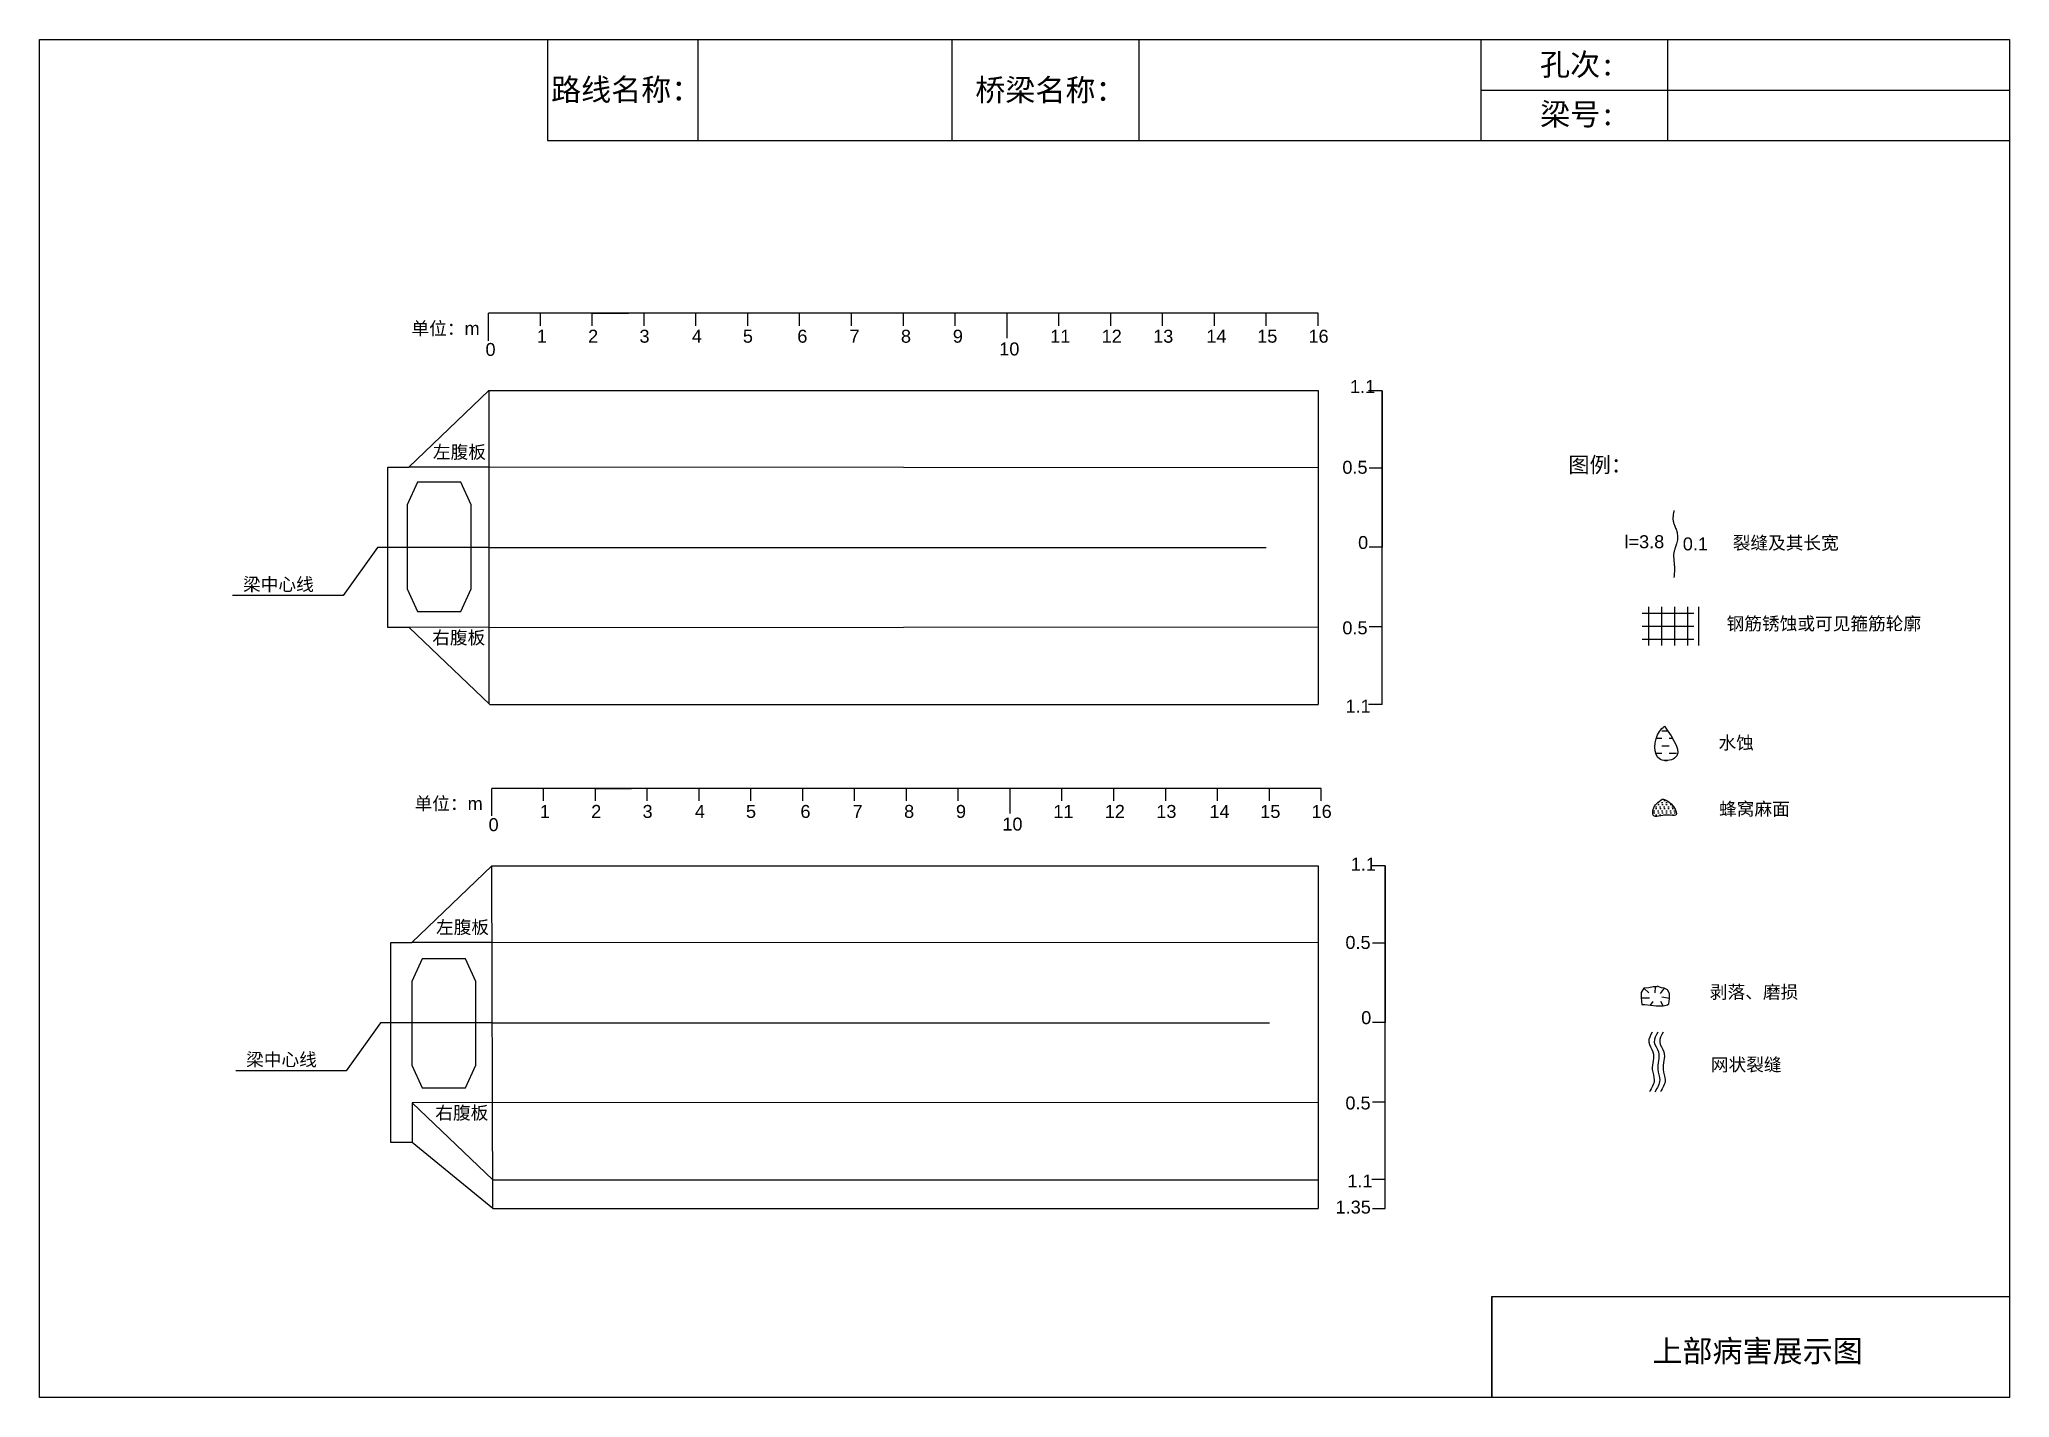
# Model space of a CAD drawing. Header units: millimetres. Extents: x 3506 to 3642, y 1512 to 1538.
# Drawn here: x 3506.28 to 3544.28, y 1512.14 to 1538.34 of the extents above; entities that cross this region are included whole.
import ezdxf

# ---------------------------------------------------------------- set-up
doc = ezdxf.new("R2010")
doc.units = ezdxf.units.MM
doc.linetypes.add('CENTER2', pattern=[1.125, 0.75, -0.125, 0.125, -0.125])
doc.linetypes.add('DASHED', pattern=[0.75, 0.5, -0.25])
for name, color, linetype in [('加固措施', 7, 'Continuous'), ('图层1', 7, 'Continuous'), ('病害', 5, 'Continuous')]:
    doc.layers.add(name, color=color, linetype=linetype)
doc.styles.get("Standard").update_dxf_attribs({"font": 'arial.ttf'})
doc.styles.add('汉字', font='')
doc.styles.get('汉字').set_extended_font_data('SimSun')

msp = doc.modelspace()

# ---------------------------------------------------------------- texts
for s, p in [('单位：m', (3513.461, 1532.639)), ('1', (3515.878, 1532.488)), ('2', (3516.867, 1532.488)), ('3', (3517.858, 1532.488)), ('4', (3518.868, 1532.488)), ('5', (3519.852, 1532.488)), ('6', (3520.902, 1532.488)), ('7', (3521.909, 1532.488)), ('8', (3522.901, 1532.488)), ('9', (3523.902, 1532.488)), ('11', (3525.78, 1532.488)), ('12', (3526.772, 1532.488)), ('13', (3527.766, 1532.488)), ('14', (3528.791, 1532.488)), ('15', (3529.772, 1532.488)), ('16', (3530.761, 1532.488)), ('0', (3514.888, 1532.233)), ('10', (3524.797, 1532.243)), ('1.1', (3531.562, 1531.517)), ('左腹板', (3513.873, 1530.254)), ('0.5', (3531.415, 1529.96)), ('0', (3531.718, 1528.509)), ('梁中心线', (3510.211, 1527.702)), ('右腹板', (3513.86, 1526.674)), ('0.5', (3531.415, 1526.863)), ('1.1', (3531.476, 1525.352)), ('单位：m', (3513.52, 1523.472)), ('1', (3515.938, 1523.321)), ('2', (3516.927, 1523.321)), ('3', (3517.917, 1523.321)), ('4', (3518.927, 1523.321)), ('5', (3519.912, 1523.321)), ('6', (3520.962, 1523.321)), ('7', (3521.968, 1523.321)), ('8', (3522.961, 1523.321)), ('9', (3523.962, 1523.321)), ('11', (3525.84, 1523.321)), ('12', (3526.832, 1523.321)), ('13', (3527.826, 1523.321)), ('14', (3528.851, 1523.321)), ('15', (3529.831, 1523.321)), ('16', (3530.821, 1523.321)), ('0', (3514.947, 1523.066)), ('10', (3524.857, 1523.077)), ('1.1', (3531.577, 1522.305)), ('左腹板', (3513.933, 1521.088)), ('0.5', (3531.474, 1520.794)), ('0', (3531.778, 1519.343)), ('梁中心线', (3510.271, 1518.535)), ('右腹板', (3513.92, 1517.507)), ('0.5', (3531.474, 1517.697)), ('1.1', (3531.511, 1516.192)), ('1.35', (3531.284, 1515.689))]:
    msp.add_text(s, height=0.25).set_placement(p)
at = {"layer": '图层1', "style": '汉字'}
for s, p in [('孔次:', (3535.227, 1537.643)), ('路线名称：', (3516.152, 1537.158)), ('桥梁名称：', (3524.335, 1537.15)), ('梁号:', (3535.229, 1536.684)), ('上部病害展示图', (3537.394, 1512.825))]:
    msp.add_text(s, height=0.425, dxfattribs=at).set_placement(p)
at = {"layer": '图层1', "lineweight": -2, "attachment_point": 1}
for s, insert, char_height in [('图例：', (3535.774, 1530.283), 0.3), ('l=3.8', (3536.856, 1528.774), 0.25), ('裂缝及其长宽', (3538.944, 1528.751), 0.25), ('0.1', (3537.981, 1528.732), 0.25), ('钢筋锈蚀或可见箍筋轮廓', (3538.826, 1527.194), 0.25), ('水蚀', (3538.67, 1524.895), 0.25), ('蜂窝麻面', (3538.681, 1523.619), 0.25), ('剥落、磨损', (3538.503, 1520.088), 0.25), ('网状裂缝', (3538.522, 1518.687), 0.25)]:
    msp.add_mtext(s, dxfattribs=dict(at, insert=insert, char_height=char_height))

# ---------------------------------------------------------------- blocks, each defined once
blk = doc.blocks.new('adfsd')
at = {"lineweight": -2, "ltscale": 0.5}
for p, q in [((1140.876, -3083.768), (1140.94, -3083.769)), ((1140.897, -3083.694), (1140.936, -3083.729)), ((1140.948, -3083.824), (1140.969, -3083.796)), ((1140.983, -3083.682), (1140.981, -3083.729)), ((1141.053, -3083.694), (1141.022, -3083.735)), ((1141.045, -3083.83), (1141.028, -3083.796)), ((1141.094, -3083.772), (1141.036, -3083.763))]:
    blk.add_line(p, q, dxfattribs=at)
blk.add_lwpolyline([(1141, -3083.682), (1140.967, -3083.682), (1140.934, -3083.69), (1140.897, -3083.694), (1140.876, -3083.727), (1140.876, -3083.768), (1140.88, -3083.818), (1140.905, -3083.818), (1140.991, -3083.83), (1141.045, -3083.83), (1141.078, -3083.822), (1141.09, -3083.814), (1141.094, -3083.772), (1141.094, -3083.735), (1141.078, -3083.707), (1141.053, -3083.694), (1141.033, -3083.69), (1141, -3083.678)], dxfattribs=at)

# ---------------------------------------------------------------- hatches: boundary and pattern name
at = {"layer": '加固措施', "lineweight": -2}
h = msp.add_hatch(dxfattribs=at)
h.set_pattern_fill('DASH', color=256, scale=0.045)
h.set_pattern_definition([(0, (3265.68242, 1506.85476), (0.142875, 0.142875), [0.142875, -0.142875])])
edge = h.paths.add_edge_path()
edge.add_spline(control_points=[(3537.63, 1525.092), (3537.595, 1525.06), (3537.428, 1524.913), (3537.383, 1524.375), (3538.053, 1524.47), (3537.805, 1524.835), (3537.63, 1525.092)], knot_values=[0, 0, 0, 0, 3.237042, 15.187225, 21.182779, 35.601669, 35.601669, 35.601669, 35.601669], degree=3, periodic=0)
h = msp.add_hatch(dxfattribs=at)
h.set_pattern_fill('DOTS', scale=0.05)
h.set_pattern_definition([(0, (3235.40849, 1500.40228), (0.0396875, 0.079375), [0, -0.079375])])
edge = h.paths.add_edge_path()
edge.add_spline(control_points=[(3537.583, 1523.68), (3537.508, 1523.629), (3537.403, 1523.556), (3537.391, 1523.287), (3537.641, 1523.411), (3537.98, 1523.314), (3537.728, 1523.686), (3537.591, 1523.68), (3537.583, 1523.68)], knot_values=[0, 0, 0, 0, 5.205471, 7.397577, 12.944796, 16.169923, 23.88441, 24.400432, 24.400432, 24.400432, 24.400432], degree=3, periodic=0)
at = {"layer": '病害', "lineweight": -2}
h = msp.add_hatch(dxfattribs=at)
h.set_pattern_fill('DOTS', color=4, scale=0.05, style=0)
h.set_pattern_definition([(0, (3027.957144, 1470.83179), (0.0396875, 0.079375), [0, -0.079375])])
edge = h.paths.add_edge_path()
edge.add_spline(control_points=[(3537.583, 1523.68), (3537.508, 1523.629), (3537.403, 1523.556), (3537.391, 1523.287), (3537.641, 1523.411), (3537.98, 1523.314), (3537.728, 1523.686), (3537.591, 1523.68), (3537.583, 1523.68)], knot_values=[0, 0, 0, 0, 1.041094, 1.479515, 2.588959, 3.233985, 4.776882, 4.880086, 4.880086, 4.880086, 4.880086], degree=3, periodic=0)

# ---------------------------------------------------------------- linework, layer by layer
at = {"color": 0, "linetype": 'ByBlock'}
for p, q in [((3506.284, 1538.339), (3544.284, 1538.339)), ((3506.284, 1512.139), (3506.284, 1538.339)), ((3516.086, 1538.339), (3516.086, 1536.391)), ((3523.885, 1538.339), (3523.885, 1536.391)), ((3534.084, 1538.339), (3534.084, 1536.391)), ((3537.686, 1538.335), (3537.686, 1536.387)), ((3544.284, 1538.339), (3544.284, 1512.139)), ((3516.086, 1536.391), (3544.284, 1536.391)), ((3530.947, 1531.565), (3530.947, 1525.509)), ((3532.183, 1525.511), (3532.183, 1531.562)), ((3530.947, 1522.398), (3530.947, 1515.786)), ((3532.243, 1515.786), (3532.243, 1522.396)), ((3534.299, 1512.139), (3534.299, 1514.087)), ((3534.299, 1514.087), (3544.284, 1514.087)), ((3544.284, 1512.139), (3506.284, 1512.139))]:
    msp.add_line(p, q, dxfattribs=at)
at = {"color": 0}
for p, q in [((3530.947, 1533.056), (3514.947, 1533.056)), ((3514.947, 1532.527), (3514.947, 1533.056)), ((3515.947, 1532.815), (3515.947, 1533.056)), ((3516.947, 1533.056), (3517.647, 1533.056)), ((3516.947, 1532.815), (3516.947, 1533.056)), ((3517.947, 1532.815), (3517.947, 1533.056)), ((3518.947, 1532.815), (3518.947, 1533.056)), ((3519.947, 1532.815), (3519.947, 1533.056)), ((3520.947, 1532.815), (3520.947, 1533.056)), ((3521.947, 1532.815), (3521.947, 1533.056)), ((3522.947, 1532.815), (3522.947, 1533.056)), ((3523.947, 1532.815), (3523.947, 1533.056)), ((3524.947, 1532.573), (3524.947, 1533.056)), ((3525.947, 1532.815), (3525.947, 1533.056)), ((3526.947, 1532.815), (3526.947, 1533.056)), ((3527.947, 1532.815), (3527.947, 1533.056)), ((3528.947, 1532.815), (3528.947, 1533.056)), ((3529.947, 1532.815), (3529.947, 1533.056)), ((3530.947, 1532.815), (3530.947, 1533.056)), ((3514.949, 1531.565), (3513.407, 1530.084)), ((3514.949, 1531.565), (3530.947, 1531.565)), ((3514.949, 1531.565), (3514.949, 1525.529)), ((3532.183, 1531.562), (3531.92, 1531.562)), ((3532.183, 1531.562), (3532.183, 1529.821)), ((3530.947, 1530.076), (3514.952, 1530.084)), ((3532.183, 1530.069), (3531.933, 1530.069)), ((3532.183, 1529.821), (3532.183, 1528.541)), ((3512.804, 1528.537), (3512.144, 1527.611)), ((3532.183, 1528.541), (3531.933, 1528.541)), ((3532.183, 1527.253), (3532.183, 1528.533)), ((3512.144, 1527.611), (3510.011, 1527.611)), ((3532.183, 1525.511), (3532.183, 1527.253)), ((3514.97, 1525.509), (3513.413, 1526.992)), ((3530.947, 1526.998), (3514.952, 1526.99)), ((3532.183, 1527.004), (3531.933, 1527.004)), ((3514.97, 1525.509), (3530.947, 1525.509)), ((3532.183, 1525.511), (3531.92, 1525.511)), ((3531.007, 1523.889), (3515.007, 1523.889)), ((3515.007, 1523.361), (3515.007, 1523.889)), ((3516.007, 1523.648), (3516.007, 1523.889)), ((3517.007, 1523.889), (3517.707, 1523.889)), ((3517.007, 1523.648), (3517.007, 1523.889)), ((3518.007, 1523.648), (3518.007, 1523.889)), ((3519.007, 1523.648), (3519.007, 1523.889)), ((3520.007, 1523.648), (3520.007, 1523.889)), ((3521.007, 1523.648), (3521.007, 1523.889)), ((3522.007, 1523.648), (3522.007, 1523.889)), ((3523.007, 1523.648), (3523.007, 1523.889)), ((3524.007, 1523.648), (3524.007, 1523.889)), ((3525.007, 1523.407), (3525.007, 1523.889)), ((3526.007, 1523.648), (3526.007, 1523.889)), ((3527.007, 1523.648), (3527.007, 1523.889)), ((3528.007, 1523.648), (3528.007, 1523.889)), ((3529.007, 1523.648), (3529.007, 1523.889)), ((3530.007, 1523.648), (3530.007, 1523.889)), ((3531.007, 1523.648), (3531.007, 1523.889)), ((3515.009, 1522.398), (3513.467, 1520.917)), ((3515.009, 1522.398), (3530.947, 1522.398)), ((3515.032, 1515.786), (3515.009, 1522.398)), ((3532.243, 1522.396), (3531.98, 1522.396)), ((3532.243, 1522.396), (3532.243, 1520.654)), ((3530.947, 1520.909), (3515.011, 1520.917)), ((3532.243, 1520.903), (3531.993, 1520.903)), ((3532.243, 1520.654), (3532.243, 1519.374)), ((3512.864, 1519.37), (3512.203, 1518.444)), ((3532.243, 1519.374), (3531.993, 1519.374)), ((3532.243, 1518.086), (3532.243, 1519.366)), ((3512.203, 1518.444), (3510.071, 1518.444)), ((3515.03, 1516.342), (3513.473, 1517.826)), ((3530.947, 1517.831), (3515.011, 1517.823)), ((3532.243, 1517.838), (3531.993, 1517.838)), ((3532.243, 1515.786), (3532.243, 1518.086)), ((3515.032, 1515.786), (3513.476, 1517.06)), ((3515.03, 1516.342), (3530.947, 1516.342)), ((3532.243, 1516.345), (3531.98, 1516.345)), ((3531.993, 1515.786), (3532.243, 1515.786))]:
    msp.add_line(p, q, dxfattribs=at)
at = {"color": 5}
for p, q in [((3513.001, 1526.992), (3513.001, 1530.084)), ((3513.001, 1530.084), (3513.407, 1530.084)), ((3514.952, 1530.084), (3513.407, 1530.084)), ((3513.413, 1526.992), (3513.001, 1526.992)), ((3514.958, 1526.998), (3513.413, 1526.992)), ((3513.061, 1517.059), (3513.061, 1520.917)), ((3513.061, 1520.917), (3513.467, 1520.917)), ((3515.011, 1520.917), (3513.467, 1520.917)), ((3515.017, 1517.832), (3513.473, 1517.826)), ((3513.473, 1517.826), (3513.476, 1517.06)), ((3513.476, 1517.06), (3513.061, 1517.059))]:
    msp.add_line(p, q, dxfattribs=at)
for p, q in [((3514.947, 1528.537), (3512.804, 1528.537)), ((3515.007, 1519.37), (3512.864, 1519.37)), ((3515.032, 1515.786), (3530.947, 1515.786))]:
    msp.add_line(p, q)
at = {"color": 1, "linetype": 'CENTER2', "ltscale": 20}
for p, q in [((3514.947, 1528.537), (3530.947, 1528.537)), ((3514.947, 1528.537), (3530.947, 1528.537)), ((3515.007, 1519.37), (3530.947, 1519.37)), ((3515.007, 1519.37), (3530.947, 1519.37))]:
    msp.add_line(p, q, dxfattribs=at)
at = {"color": 1, "linetype": 'DASHED', "ltscale": 2}
for p, q in [((3537.195, 1527.269), (3538.445, 1527.269)), ((3537.32, 1527.394), (3537.32, 1526.644)), ((3537.57, 1527.394), (3537.57, 1526.644)), ((3537.82, 1527.394), (3537.82, 1526.644)), ((3538.07, 1527.394), (3538.07, 1526.644)), ((3538.284, 1527.396), (3538.284, 1526.646)), ((3537.195, 1527.019), (3538.445, 1527.019)), ((3537.195, 1526.769), (3538.445, 1526.769))]:
    msp.add_line(p, q, dxfattribs=at)
at = {"color": 0, "linetype": 'ByBlock'}
msp.add_lwpolyline([(3506.284, 1538.339), (3544.284, 1538.339), (3544.284, 1512.139), (3506.284, 1512.139)], close=True, dxfattribs=at)
at = {"color": 5}
for points in [[(3513.579, 1527.305), (3514.41, 1527.305), (3514.61, 1527.741), (3514.61, 1529.359), (3514.41, 1529.795), (3513.579, 1529.795), (3513.379, 1529.359), (3513.379, 1527.741)], [(3513.669, 1518.113), (3514.501, 1518.113), (3514.701, 1518.549), (3514.701, 1520.167), (3514.501, 1520.603), (3513.669, 1520.603), (3513.469, 1520.167), (3513.469, 1518.549)]]:
    msp.add_lwpolyline(points, close=True, dxfattribs=at)
at = {"lineweight": -2}
msp.add_spline([(3537.583, 1523.68), (3537.409, 1523.486), (3537.409, 1523.377), (3537.686, 1523.377), (3537.847, 1523.377), (3537.609, 1523.68), (3537.583, 1523.68)], degree=3, dxfattribs=at)
for points in [[(3537.393, 1519.188), (3537.325, 1518.998), (3537.405, 1518.808), (3537.393, 1518.465), (3537.429, 1518.263), (3537.337, 1518.036)], [(3537.499, 1519.188), (3537.431, 1518.998), (3537.511, 1518.808), (3537.499, 1518.465), (3537.535, 1518.263), (3537.443, 1518.036)], [(3537.603, 1519.188), (3537.535, 1518.998), (3537.615, 1518.808), (3537.603, 1518.465), (3537.64, 1518.263), (3537.548, 1518.036)]]:
    msp.add_spline(points, degree=3)
at = {"layer": '加固措施', "lineweight": -2}
msp.add_spline([(3537.63, 1525.092), (3537.53, 1524.987), (3537.552, 1524.449), (3537.821, 1524.472), (3537.63, 1525.092)], degree=3, dxfattribs=at)
at = {"layer": '图层1', "lineweight": -2}
msp.add_open_spline([(3537.809, 1529.249), (3537.807, 1529.233), (3537.804, 1529.218), (3537.796, 1529.172), (3537.792, 1529.143), (3537.791, 1529.103), (3537.791, 1529.089), (3537.792, 1529.069), (3537.793, 1529.061), (3537.796, 1529.046), (3537.797, 1529.038), (3537.804, 1529.011), (3537.812, 1528.99), (3537.83, 1528.943), (3537.84, 1528.918), (3537.86, 1528.864), (3537.869, 1528.834), (3537.878, 1528.783), (3537.88, 1528.763), (3537.881, 1528.724), (3537.879, 1528.705), (3537.874, 1528.669), (3537.871, 1528.651), (3537.862, 1528.618), (3537.858, 1528.602), (3537.845, 1528.562), (3537.837, 1528.539), (3537.823, 1528.495), (3537.817, 1528.475), (3537.81, 1528.447), (3537.808, 1528.438), (3537.806, 1528.423), (3537.805, 1528.416), (3537.804, 1528.402), (3537.804, 1528.394), (3537.803, 1528.367), (3537.804, 1528.346), (3537.808, 1528.301), (3537.81, 1528.277), (3537.815, 1528.235), (3537.816, 1528.217), (3537.819, 1528.184), (3537.819, 1528.169), (3537.82, 1528.139), (3537.82, 1528.124), (3537.819, 1528.08), (3537.818, 1528.051), (3537.814, 1528.001), (3537.812, 1527.98), (3537.811, 1527.958)], degree=3, knots=[0, 0, 0, 0, 0.93103, 0.93103, 2.904338, 2.904338, 3.933552, 3.933552, 4.598026, 4.598026, 5.2625, 5.2625, 6.799065, 6.799065, 8.335629, 8.335629, 9.872194, 9.872194, 10.744529, 10.744529, 11.616864, 11.616864, 12.4892, 12.4892, 13.361535, 13.361535, 14.755665, 14.755665, 16.149795, 16.149795, 16.835641, 16.835641, 17.410365, 17.410365, 17.98509, 17.98509, 19.45733, 19.45733, 20.929571, 20.929571, 21.910052, 21.910052, 22.722819, 22.722819, 23.535585, 23.535585, 25.161117, 25.161117, 26.428502, 26.428502, 26.428502, 26.428502], dxfattribs=at)
at = {"layer": '病害', "color": 5}
for p, q in [((3516.086, 1538.339), (3516.086, 1536.391)), ((3523.885, 1538.339), (3523.885, 1536.391)), ((3534.084, 1538.339), (3534.084, 1536.391)), ((3544.284, 1538.339), (3544.284, 1536.391)), ((3516.086, 1536.391), (3534.044, 1536.391)), ((3534.044, 1536.391), (3544.284, 1536.391)), ((3534.299, 1514.087), (3544.284, 1514.087)), ((3534.299, 1514.087), (3534.299, 1512.139))]:
    msp.add_line(p, q, dxfattribs=at)
at = {"layer": '病害', "color": 0}
for p, q in [((3518.982, 1538.339), (3518.982, 1536.391)), ((3527.486, 1538.339), (3527.486, 1536.391)), ((3534.084, 1537.361), (3544.284, 1537.361))]:
    msp.add_line(p, q, dxfattribs=at)

# ---------------------------------------------------------------- block references
at = {"color": 0, "xscale": 2.5, "yscale": 2.5, "zscale": 2.5}
msp.add_blockref('adfsd', (684.989, 9229.27), dxfattribs=at)

msp.set_redraw_order([(e.dxf.handle, doc.entitydb.next_handle()) for e in msp.query("TEXT MTEXT ATTDEF DIMENSION ARC_DIMENSION")])  # texts and dimensions are drawn at this point

doc.saveas('drawing.dxf')
